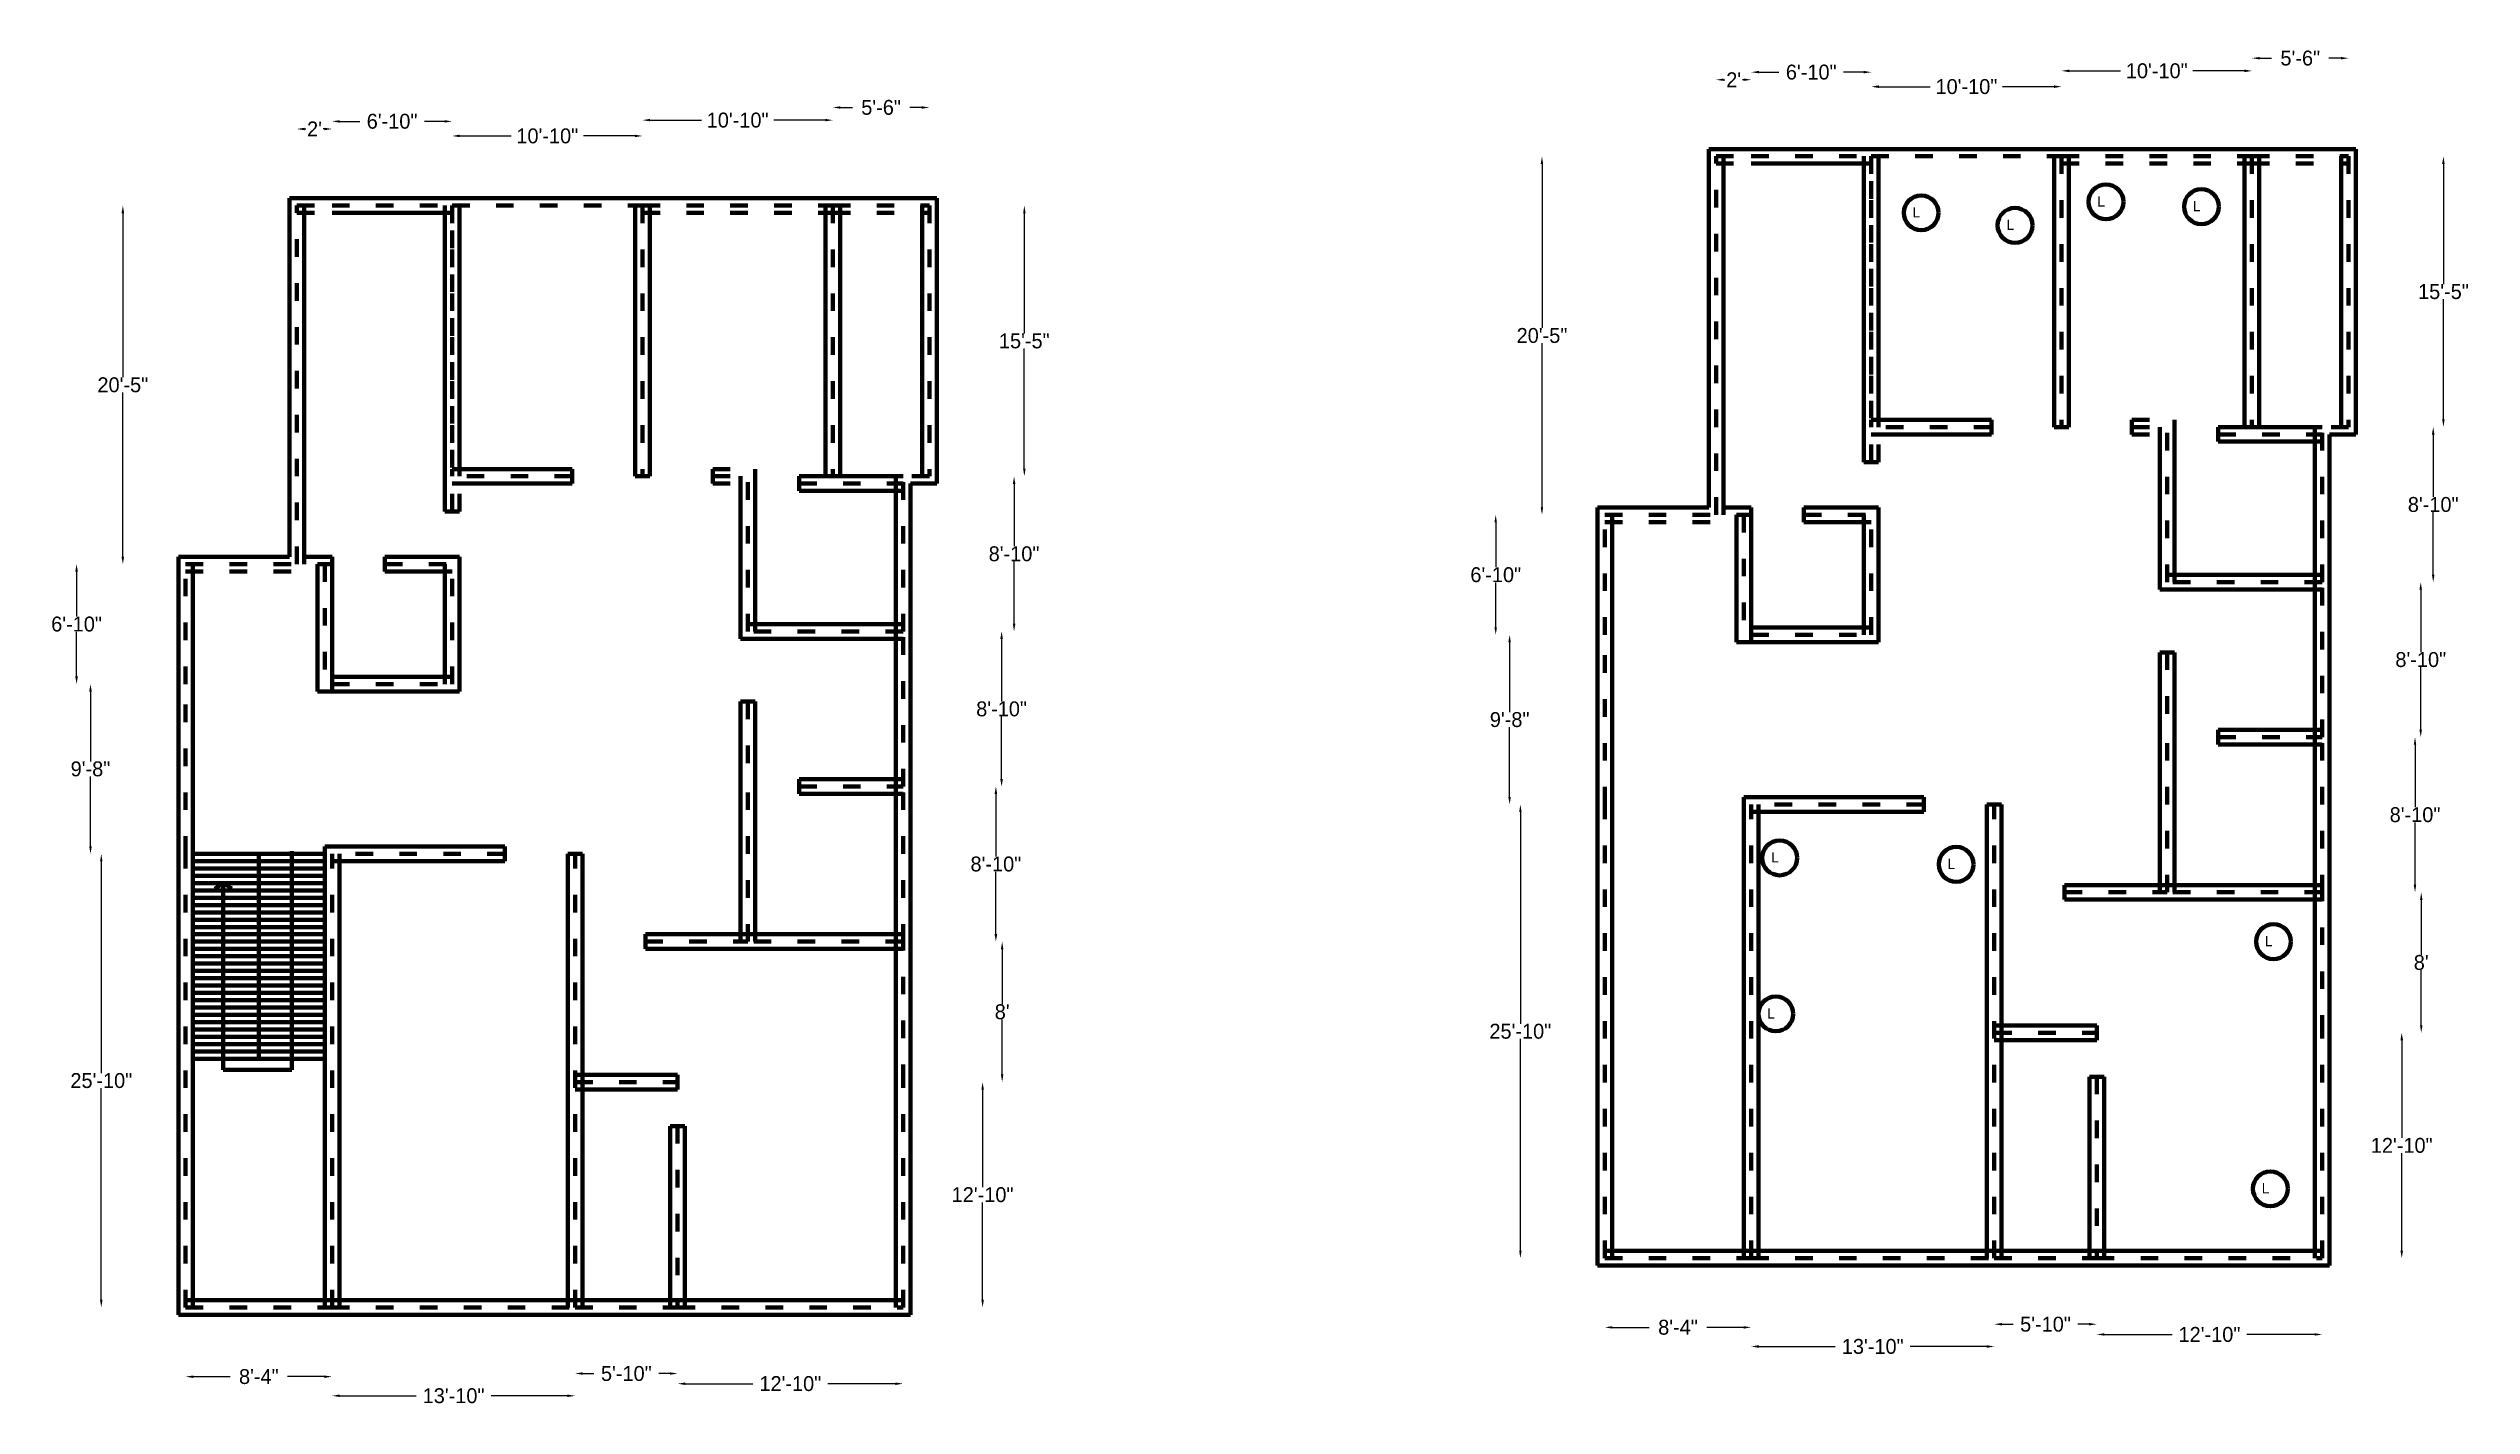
# Model space of a CAD drawing. Header units: inches. Extents: x -88 to 1567, y -54 to 873.
import ezdxf

# ---------------------------------------------------------------- set-up
doc = ezdxf.new("R2010")
doc.units = ezdxf.units.IN
doc.header["$MEASUREMENT"] = 0
doc.linetypes.add('ACAD_ISO03W100', pattern=[30, 12, -18])
doc.dimstyles.get("Standard").update_dxf_attribs({"dimtxt": 10.18, "dimasz": 5.18, "dimexe": 0.18, "dimexo": 0.0625, "dimgap": 0.09, "dimtad": 0, "dimtih": 1, "dimtoh": 1, "dimdec": 0, "dimzin": 0, "dimdsep": 46, "dimlunit": 3, "dimtxsty": 'Standard', "dimcen": 0.09, "dimse1": 1, "dimse2": 1, "dimadec": 0, "dimazin": 0, "dimtfac": 1, "dimtdec": 0, "dimtofl": 0, "dimtmove": 0, "dimatfit": 3, "dimfxl": 1, "dimtolj": 1, "dimtzin": 0, "dimarcsym": 0})

msp = doc.modelspace()

# ---------------------------------------------------------------- texts
at = {"linetype": 'Continuous', "lineweight": 100, "char_height": 7, "width": 12.999, "attachment_point": 1}
for insert in [(1185.7, 764.6), (1311.9, 772.1), (1377.2, 768.9), (1249.9, 756.1), (1089.1, 323.8), (1209.6, 319.3), (1426.4, 266.6), (1086.5, 217.1), (1424.2, 97.7)]:
    msp.add_mtext('L', dxfattribs=dict(at, insert=insert))

# ---------------------------------------------------------------- blocks, each defined once
blk = doc.blocks.new('*D2')
at = {"color": 0, "linetype": 'Continuous', "lineweight": -2}
for p, q in [((11.4, -34.6), (36.6, -34.6)), ((101, -34.6), (75.8, -34.6))]:
    blk.add_line(p, q, dxfattribs=at)
at = {"color": 0, "linetype": 'ACAD_ISO03W100', "lineweight": 100}
for points in [[(11.4, -33.8), (11.4, -35.5), (6.2, -34.6)], [(101, -33.8), (101, -35.5), (106.2, -34.6)]]:
    blk.add_solid(points, dxfattribs=at)
at = {"layer": 'Defpoints', "color": 0, "linetype": 'ACAD_ISO03W100', "lineweight": 100}
for p in [(6.2, 12.7), (106.2, 12.7), (106.2, -34.6)]:
    blk.add_point(p, dxfattribs=at)
at = {"color": 0, "linetype": 'ACAD_ISO03W100', "lineweight": 100, "insert": (56.2, -34.6), "char_height": 10.18, "attachment_point": 5}
blk.add_mtext('\\A1;8\'-4"', dxfattribs=at)
blk = doc.blocks.new('*D3')
at = {"color": 0, "linetype": 'Continuous', "lineweight": -2}
for p, q in [((111.4, -47.7), (163.7, -47.7)), ((267, -47.7), (214.8, -47.7))]:
    blk.add_line(p, q, dxfattribs=at)
at = {"color": 0, "linetype": 'ACAD_ISO03W100', "lineweight": 100}
for points in [[(111.4, -46.8), (111.4, -48.5), (106.2, -47.7)], [(267, -46.8), (267, -48.5), (272.2, -47.7)]]:
    blk.add_solid(points, dxfattribs=at)
at = {"layer": 'Defpoints', "color": 0, "linetype": 'ACAD_ISO03W100', "lineweight": 100}
for p in [(106.2, 12.7), (272.2, 12.7), (272.2, -47.7)]:
    blk.add_point(p, dxfattribs=at)
at = {"color": 0, "linetype": 'ACAD_ISO03W100', "lineweight": 100, "insert": (189.2, -47.7), "char_height": 10.18, "attachment_point": 5}
blk.add_mtext('\\A1;13\'-10"', dxfattribs=at)
blk = doc.blocks.new('*D4')
at = {"color": 0, "linetype": 'Continuous', "lineweight": -2}
for p, q in [((277.4, -32.5), (285.1, -32.5)), ((337, -32.5), (329.4, -32.5))]:
    blk.add_line(p, q, dxfattribs=at)
at = {"color": 0, "linetype": 'ACAD_ISO03W100', "lineweight": 100}
for points in [[(277.4, -31.6), (277.4, -33.3), (272.2, -32.5)], [(337, -31.6), (337, -33.3), (342.2, -32.5)]]:
    blk.add_solid(points, dxfattribs=at)
at = {"layer": 'Defpoints', "color": 0, "linetype": 'ACAD_ISO03W100', "lineweight": 100}
for p in [(272.2, 12.7), (342.2, 12.7), (342.2, -32.5)]:
    blk.add_point(p, dxfattribs=at)
at = {"color": 0, "linetype": 'ACAD_ISO03W100', "lineweight": 100, "insert": (307.2, -32.5), "char_height": 10.18, "attachment_point": 5}
blk.add_mtext('\\A1;5\'-10"', dxfattribs=at)
blk = doc.blocks.new('*D5')
at = {"color": 0, "linetype": 'Continuous', "lineweight": -2}
for p, q in [((347.4, -39.4), (393.7, -39.4)), ((491, -39.4), (444.8, -39.4))]:
    blk.add_line(p, q, dxfattribs=at)
at = {"color": 0, "linetype": 'ACAD_ISO03W100', "lineweight": 100}
for points in [[(347.4, -38.6), (347.4, -40.3), (342.2, -39.4)], [(491, -38.6), (491, -40.3), (496.2, -39.4)]]:
    blk.add_solid(points, dxfattribs=at)
at = {"layer": 'Defpoints', "color": 0, "linetype": 'ACAD_ISO03W100', "lineweight": 100}
for p in [(342.2, 12.7), (496.2, 12.7), (496.2, -39.4)]:
    blk.add_point(p, dxfattribs=at)
at = {"color": 0, "linetype": 'ACAD_ISO03W100', "lineweight": 100, "insert": (419.2, -39.4), "char_height": 10.18, "attachment_point": 5}
blk.add_mtext('\\A1;12\'-10"', dxfattribs=at)
blk = doc.blocks.new('*D6')
at = {"color": 0, "linetype": 'Continuous', "lineweight": -2}
for p, q in [((550.5, 161.5), (550.5, 94.9)), ((550.5, 17.9), (550.5, 84.5))]:
    blk.add_line(p, q, dxfattribs=at)
at = {"color": 0, "linetype": 'ACAD_ISO03W100', "lineweight": 100}
for points in [[(549.7, 161.5), (551.4, 161.5), (550.5, 166.7)], [(549.7, 17.9), (551.4, 17.9), (550.5, 12.7)]]:
    blk.add_solid(points, dxfattribs=at)
at = {"layer": 'Defpoints', "color": 0, "linetype": 'ACAD_ISO03W100', "lineweight": 100}
for p in [(496.2, 166.7), (550.5, 166.7), (496.2, 12.7)]:
    blk.add_point(p, dxfattribs=at)
at = {"color": 0, "linetype": 'ACAD_ISO03W100', "lineweight": 100, "insert": (550.5, 89.7), "char_height": 10.18, "attachment_point": 5}
blk.add_mtext('\\A1;12\'-10"', dxfattribs=at)
blk = doc.blocks.new('*D7')
at = {"color": 0, "linetype": 'Continuous', "lineweight": -2}
for p, q in [((563.9, 257.5), (563.9, 219.9)), ((563.9, 171.9), (563.9, 209.5))]:
    blk.add_line(p, q, dxfattribs=at)
at = {"color": 0, "linetype": 'ACAD_ISO03W100', "lineweight": 100}
for points in [[(563, 257.5), (564.7, 257.5), (563.9, 262.7)], [(563, 171.9), (564.7, 171.9), (563.9, 166.7)]]:
    blk.add_solid(points, dxfattribs=at)
at = {"layer": 'Defpoints', "color": 0, "linetype": 'ACAD_ISO03W100', "lineweight": 100}
for p in [(496.2, 262.7), (563.9, 262.7), (496.2, 166.7)]:
    blk.add_point(p, dxfattribs=at)
at = {"color": 0, "linetype": 'ACAD_ISO03W100', "lineweight": 100, "insert": (563.9, 214.7), "char_height": 10.18, "attachment_point": 5}
blk.add_mtext("\\A1;8'", dxfattribs=at)
blk = doc.blocks.new('*D8')
at = {"color": 0, "linetype": 'Continuous', "lineweight": -2}
for p, q in [((559.6, 363.5), (559.6, 320.9)), ((559.6, 267.9), (559.6, 310.5))]:
    blk.add_line(p, q, dxfattribs=at)
at = {"color": 0, "linetype": 'ACAD_ISO03W100', "lineweight": 100}
for points in [[(558.7, 363.5), (560.5, 363.5), (559.6, 368.7)], [(558.7, 267.9), (560.5, 267.9), (559.6, 262.7)]]:
    blk.add_solid(points, dxfattribs=at)
at = {"layer": 'Defpoints', "color": 0, "linetype": 'ACAD_ISO03W100', "lineweight": 100}
for p in [(496.2, 368.7), (559.6, 368.7), (496.2, 262.7)]:
    blk.add_point(p, dxfattribs=at)
at = {"color": 0, "linetype": 'ACAD_ISO03W100', "lineweight": 100, "insert": (559.6, 315.7), "char_height": 10.18, "attachment_point": 5}
blk.add_mtext('\\A1;8\'-10"', dxfattribs=at)
blk = doc.blocks.new('*D9')
at = {"color": 0, "linetype": 'Continuous', "lineweight": -2}
for p, q in [((563.5, 469.5), (563.5, 426.9)), ((563.5, 373.9), (563.5, 416.5))]:
    blk.add_line(p, q, dxfattribs=at)
at = {"color": 0, "linetype": 'ACAD_ISO03W100', "lineweight": 100}
for points in [[(562.6, 469.5), (564.4, 469.5), (563.5, 474.7)], [(562.6, 373.9), (564.4, 373.9), (563.5, 368.7)]]:
    blk.add_solid(points, dxfattribs=at)
at = {"layer": 'Defpoints', "color": 0, "linetype": 'ACAD_ISO03W100', "lineweight": 100}
for p in [(496.2, 474.7), (563.5, 474.7), (496.2, 368.7)]:
    blk.add_point(p, dxfattribs=at)
at = {"color": 0, "linetype": 'ACAD_ISO03W100', "lineweight": 100, "insert": (563.5, 421.7), "char_height": 10.18, "attachment_point": 5}
blk.add_mtext('\\A1;8\'-10"', dxfattribs=at)
blk = doc.blocks.new('*D10')
at = {"color": 0, "linetype": 'Continuous', "lineweight": -2}
for p, q in [((572, 575.5), (572, 532.9)), ((572, 479.9), (572, 522.5))]:
    blk.add_line(p, q, dxfattribs=at)
at = {"color": 0, "linetype": 'ACAD_ISO03W100', "lineweight": 100}
for points in [[(571.2, 575.5), (572.9, 575.5), (572, 580.7)], [(571.2, 479.9), (572.9, 479.9), (572, 474.7)]]:
    blk.add_solid(points, dxfattribs=at)
at = {"layer": 'Defpoints', "color": 0, "linetype": 'ACAD_ISO03W100', "lineweight": 100}
for p in [(496.2, 580.7), (572, 580.7), (496.2, 474.7)]:
    blk.add_point(p, dxfattribs=at)
at = {"color": 0, "linetype": 'ACAD_ISO03W100', "lineweight": 100, "insert": (572, 527.7), "char_height": 10.18, "attachment_point": 5}
blk.add_mtext('\\A1;8\'-10"', dxfattribs=at)
blk = doc.blocks.new('*D11')
at = {"color": 0, "linetype": 'Continuous', "lineweight": -2}
for p, q in [((579, 760.5), (579, 678.4)), ((579, 585.9), (579, 668))]:
    blk.add_line(p, q, dxfattribs=at)
at = {"color": 0, "linetype": 'ACAD_ISO03W100', "lineweight": 100}
for points in [[(578.2, 760.5), (579.9, 760.5), (579, 765.7)], [(578.2, 585.9), (579.9, 585.9), (579, 580.7)]]:
    blk.add_solid(points, dxfattribs=at)
at = {"layer": 'Defpoints', "color": 0, "linetype": 'ACAD_ISO03W100', "lineweight": 100}
for p in [(514.2, 765.7), (579, 765.7), (514.2, 580.7)]:
    blk.add_point(p, dxfattribs=at)
at = {"color": 0, "linetype": 'ACAD_ISO03W100', "lineweight": 100, "insert": (579, 673.2), "char_height": 10.18, "attachment_point": 5}
blk.add_mtext('\\A1;15\'-5"', dxfattribs=at)
blk = doc.blocks.new('*D12')
at = {"color": 0, "linetype": 'Continuous', "lineweight": -2}
for p, q in [((-51.4, 317.5), (-51.4, 172.9)), ((-51.4, 17.9), (-51.4, 162.5))]:
    blk.add_line(p, q, dxfattribs=at)
at = {"color": 0, "linetype": 'ACAD_ISO03W100', "lineweight": 100}
for points in [[(-52.3, 317.5), (-50.6, 317.5), (-51.4, 322.7)], [(-52.3, 17.9), (-50.6, 17.9), (-51.4, 12.7)]]:
    blk.add_solid(points, dxfattribs=at)
at = {"layer": 'Defpoints', "color": 0, "linetype": 'ACAD_ISO03W100', "lineweight": 100}
for p in [(-51.4, 322.7), (6.2, 322.7), (6.2, 12.7)]:
    blk.add_point(p, dxfattribs=at)
at = {"color": 0, "linetype": 'ACAD_ISO03W100', "lineweight": 100, "insert": (-51.4, 167.7), "char_height": 10.18, "attachment_point": 5}
blk.add_mtext('\\A1;25\'-10"', dxfattribs=at)
blk = doc.blocks.new('*D13')
at = {"color": 0, "linetype": 'Continuous', "lineweight": -2}
for p, q in [((-58.8, 433.5), (-58.8, 385.9)), ((-58.8, 327.9), (-58.8, 375.5))]:
    blk.add_line(p, q, dxfattribs=at)
at = {"color": 0, "linetype": 'ACAD_ISO03W100', "lineweight": 100}
for points in [[(-59.7, 433.5), (-57.9, 433.5), (-58.8, 438.7)], [(-59.7, 327.9), (-57.9, 327.9), (-58.8, 322.7)]]:
    blk.add_solid(points, dxfattribs=at)
at = {"layer": 'Defpoints', "color": 0, "linetype": 'ACAD_ISO03W100', "lineweight": 100}
for p in [(-58.8, 438.7), (6.2, 438.7), (6.2, 322.7)]:
    blk.add_point(p, dxfattribs=at)
at = {"color": 0, "linetype": 'ACAD_ISO03W100', "lineweight": 100, "insert": (-58.8, 380.7), "char_height": 10.18, "attachment_point": 5}
blk.add_mtext('\\A1;9\'-8"', dxfattribs=at)
blk = doc.blocks.new('*D14')
at = {"color": 0, "linetype": 'Continuous', "lineweight": -2}
for p, q in [((-68.3, 515.5), (-68.3, 484.9)), ((-68.3, 443.9), (-68.3, 474.5))]:
    blk.add_line(p, q, dxfattribs=at)
at = {"color": 0, "linetype": 'ACAD_ISO03W100', "lineweight": 100}
for points in [[(-69.2, 515.5), (-67.4, 515.5), (-68.3, 520.7)], [(-69.2, 443.9), (-67.4, 443.9), (-68.3, 438.7)]]:
    blk.add_solid(points, dxfattribs=at)
at = {"layer": 'Defpoints', "color": 0, "linetype": 'ACAD_ISO03W100', "lineweight": 100}
for p in [(-68.3, 520.7), (6.2, 520.7), (6.2, 438.7)]:
    blk.add_point(p, dxfattribs=at)
at = {"color": 0, "linetype": 'ACAD_ISO03W100', "lineweight": 100, "insert": (-68.3, 479.7), "char_height": 10.18, "attachment_point": 5}
blk.add_mtext('\\A1;6\'-10"', dxfattribs=at)
blk = doc.blocks.new('*D15')
at = {"color": 0, "linetype": 'Continuous', "lineweight": -2}
for p, q in [((-36.7, 760.5), (-36.7, 648.4)), ((-36.7, 525.9), (-36.7, 638))]:
    blk.add_line(p, q, dxfattribs=at)
at = {"color": 0, "linetype": 'ACAD_ISO03W100', "lineweight": 100}
for points in [[(-37.6, 760.5), (-35.8, 760.5), (-36.7, 765.7)], [(-37.6, 525.9), (-35.8, 525.9), (-36.7, 520.7)]]:
    blk.add_solid(points, dxfattribs=at)
at = {"layer": 'Defpoints', "color": 0, "linetype": 'ACAD_ISO03W100', "lineweight": 100}
for p in [(-36.7, 765.7), (82.2, 765.7), (82.2, 520.7)]:
    blk.add_point(p, dxfattribs=at)
at = {"color": 0, "linetype": 'ACAD_ISO03W100', "lineweight": 100, "insert": (-36.7, 643.2), "char_height": 10.18, "attachment_point": 5}
blk.add_mtext('\\A1;20\'-5"', dxfattribs=at)
blk = doc.blocks.new('*D16')
at = {"color": 0, "linetype": 'Continuous', "lineweight": -2}
for p, q in [((87.4, 818.1), (88.2, 818.1)), ((101, 818.1), (100.2, 818.1))]:
    blk.add_line(p, q, dxfattribs=at)
at = {"color": 0, "linetype": 'ACAD_ISO03W100', "lineweight": 100}
for points in [[(87.4, 818.9), (87.4, 817.2), (82.2, 818.1)], [(101, 818.9), (101, 817.2), (106.2, 818.1)]]:
    blk.add_solid(points, dxfattribs=at)
at = {"layer": 'Defpoints', "color": 0, "linetype": 'ACAD_ISO03W100', "lineweight": 100}
for p in [(106.2, 818.1), (82.2, 765.7), (106.2, 765.7)]:
    blk.add_point(p, dxfattribs=at)
at = {"color": 0, "linetype": 'ACAD_ISO03W100', "lineweight": 100, "insert": (94.2, 818.1), "char_height": 10.18, "attachment_point": 5}
blk.add_mtext("\\A1;2'", dxfattribs=at)
blk = doc.blocks.new('*D17')
at = {"color": 0, "linetype": 'Continuous', "lineweight": -2}
for p, q in [((111.4, 823.3), (125.1, 823.3)), ((183, 823.3), (169.4, 823.3))]:
    blk.add_line(p, q, dxfattribs=at)
at = {"color": 0, "linetype": 'ACAD_ISO03W100', "lineweight": 100}
for points in [[(111.4, 824.1), (111.4, 822.4), (106.2, 823.3)], [(183, 824.1), (183, 822.4), (188.2, 823.3)]]:
    blk.add_solid(points, dxfattribs=at)
at = {"layer": 'Defpoints', "color": 0, "linetype": 'ACAD_ISO03W100', "lineweight": 100}
for p in [(188.2, 823.3), (106.2, 765.7), (188.2, 765.7)]:
    blk.add_point(p, dxfattribs=at)
at = {"color": 0, "linetype": 'ACAD_ISO03W100', "lineweight": 100, "insert": (147.2, 823.3), "char_height": 10.18, "attachment_point": 5}
blk.add_mtext('\\A1;6\'-10"', dxfattribs=at)
blk = doc.blocks.new('*D18')
at = {"color": 0, "linetype": 'Continuous', "lineweight": -2}
for p, q in [((193.4, 813.3), (228.5, 813.3)), ((313, 813.3), (277.9, 813.3))]:
    blk.add_line(p, q, dxfattribs=at)
at = {"color": 0, "linetype": 'ACAD_ISO03W100', "lineweight": 100}
for points in [[(193.4, 814.2), (193.4, 812.5), (188.2, 813.3)], [(313, 814.2), (313, 812.5), (318.2, 813.3)]]:
    blk.add_solid(points, dxfattribs=at)
at = {"layer": 'Defpoints', "color": 0, "linetype": 'ACAD_ISO03W100', "lineweight": 100}
for p in [(318.2, 813.3), (188.2, 765.7), (318.2, 765.7)]:
    blk.add_point(p, dxfattribs=at)
at = {"color": 0, "linetype": 'ACAD_ISO03W100', "lineweight": 100, "insert": (253.2, 813.3), "char_height": 10.18, "attachment_point": 5}
blk.add_mtext('\\A1;10\'-10"', dxfattribs=at)
blk = doc.blocks.new('*D19')
at = {"color": 0, "linetype": 'Continuous', "lineweight": -2}
for p, q in [((323.4, 824.1), (358.5, 824.1)), ((443, 824.1), (407.9, 824.1))]:
    blk.add_line(p, q, dxfattribs=at)
at = {"color": 0, "linetype": 'ACAD_ISO03W100', "lineweight": 100}
for points in [[(323.4, 825), (323.4, 823.3), (318.2, 824.1)], [(443, 825), (443, 823.3), (448.2, 824.1)]]:
    blk.add_solid(points, dxfattribs=at)
at = {"layer": 'Defpoints', "color": 0, "linetype": 'ACAD_ISO03W100', "lineweight": 100}
for p in [(448.2, 824.1), (318.2, 765.7), (448.2, 765.7)]:
    blk.add_point(p, dxfattribs=at)
at = {"color": 0, "linetype": 'ACAD_ISO03W100', "lineweight": 100, "insert": (383.2, 824.1), "char_height": 10.18, "attachment_point": 5}
blk.add_mtext('\\A1;10\'-10"', dxfattribs=at)
blk = doc.blocks.new('*D20')
at = {"color": 0, "linetype": 'Continuous', "lineweight": -2}
for p, q in [((453.4, 832.8), (461.6, 832.8)), ((509, 832.8), (500.8, 832.8))]:
    blk.add_line(p, q, dxfattribs=at)
at = {"color": 0, "linetype": 'ACAD_ISO03W100', "lineweight": 100}
for points in [[(453.4, 833.6), (453.4, 831.9), (448.2, 832.8)], [(509, 833.6), (509, 831.9), (514.2, 832.8)]]:
    blk.add_solid(points, dxfattribs=at)
at = {"layer": 'Defpoints', "color": 0, "linetype": 'ACAD_ISO03W100', "lineweight": 100}
for p in [(514.2, 832.8), (448.2, 765.7), (514.2, 765.7)]:
    blk.add_point(p, dxfattribs=at)
at = {"color": 0, "linetype": 'ACAD_ISO03W100', "lineweight": 100, "insert": (481.2, 832.8), "char_height": 10.18, "attachment_point": 5}
blk.add_mtext('\\A1;5\'-6"', dxfattribs=at)
blk = doc.blocks.new('*D45')
at = {"color": 0, "linetype": 'Continuous', "lineweight": -2}
for p, q in [((980.7, -0.9), (1005.9, -0.9)), ((1070.3, -0.9), (1045.1, -0.9))]:
    blk.add_line(p, q, dxfattribs=at)
at = {"color": 0, "linetype": 'ACAD_ISO03W100', "lineweight": 100}
for points in [[(980.7, -0.1), (980.7, -1.8), (975.5, -0.9)], [(1070.3, -0.1), (1070.3, -1.8), (1075.5, -0.9)]]:
    blk.add_solid(points, dxfattribs=at)
at = {"layer": 'Defpoints', "color": 0, "linetype": 'ACAD_ISO03W100', "lineweight": 100}
for p in [(975.5, 46.4), (1075.5, 46.4), (1075.5, -0.9)]:
    blk.add_point(p, dxfattribs=at)
at = {"color": 0, "linetype": 'ACAD_ISO03W100', "lineweight": 100, "insert": (1025.5, -0.9), "char_height": 10.18, "attachment_point": 5}
blk.add_mtext('\\A1;8\'-4"', dxfattribs=at)
blk = doc.blocks.new('*D46')
at = {"color": 0, "linetype": 'Continuous', "lineweight": -2}
for p, q in [((1080.7, -14), (1132.9, -14)), ((1236.3, -14), (1184, -14))]:
    blk.add_line(p, q, dxfattribs=at)
at = {"color": 0, "linetype": 'ACAD_ISO03W100', "lineweight": 100}
for points in [[(1080.7, -13.1), (1080.7, -14.9), (1075.5, -14)], [(1236.3, -13.1), (1236.3, -14.9), (1241.5, -14)]]:
    blk.add_solid(points, dxfattribs=at)
at = {"layer": 'Defpoints', "color": 0, "linetype": 'ACAD_ISO03W100', "lineweight": 100}
for p in [(1075.5, 46.4), (1241.5, 46.4), (1241.5, -14)]:
    blk.add_point(p, dxfattribs=at)
at = {"color": 0, "linetype": 'ACAD_ISO03W100', "lineweight": 100, "insert": (1158.5, -14), "char_height": 10.18, "attachment_point": 5}
blk.add_mtext('\\A1;13\'-10"', dxfattribs=at)
blk = doc.blocks.new('*D47')
at = {"color": 0, "linetype": 'Continuous', "lineweight": -2}
for p, q in [((1246.7, 1.2), (1254.3, 1.2)), ((1306.3, 1.2), (1298.6, 1.2))]:
    blk.add_line(p, q, dxfattribs=at)
at = {"color": 0, "linetype": 'ACAD_ISO03W100', "lineweight": 100}
for points in [[(1246.7, 2.1), (1246.7, 0.4), (1241.5, 1.2)], [(1306.3, 2.1), (1306.3, 0.4), (1311.5, 1.2)]]:
    blk.add_solid(points, dxfattribs=at)
at = {"layer": 'Defpoints', "color": 0, "linetype": 'ACAD_ISO03W100', "lineweight": 100}
for p in [(1241.5, 46.4), (1311.5, 46.4), (1311.5, 1.2)]:
    blk.add_point(p, dxfattribs=at)
at = {"color": 0, "linetype": 'ACAD_ISO03W100', "lineweight": 100, "insert": (1276.5, 1.2), "char_height": 10.18, "attachment_point": 5}
blk.add_mtext('\\A1;5\'-10"', dxfattribs=at)
blk = doc.blocks.new('*D48')
at = {"color": 0, "linetype": 'Continuous', "lineweight": -2}
for p, q in [((1316.7, -5.8), (1362.9, -5.8)), ((1460.3, -5.8), (1414, -5.8))]:
    blk.add_line(p, q, dxfattribs=at)
at = {"color": 0, "linetype": 'ACAD_ISO03W100', "lineweight": 100}
for points in [[(1316.7, -4.9), (1316.7, -6.6), (1311.5, -5.8)], [(1460.3, -4.9), (1460.3, -6.6), (1465.5, -5.8)]]:
    blk.add_solid(points, dxfattribs=at)
at = {"layer": 'Defpoints', "color": 0, "linetype": 'ACAD_ISO03W100', "lineweight": 100}
for p in [(1311.5, 46.4), (1465.5, 46.4), (1465.5, -5.8)]:
    blk.add_point(p, dxfattribs=at)
at = {"color": 0, "linetype": 'ACAD_ISO03W100', "lineweight": 100, "insert": (1388.5, -5.8), "char_height": 10.18, "attachment_point": 5}
blk.add_mtext('\\A1;12\'-10"', dxfattribs=at)
blk = doc.blocks.new('*D49')
at = {"color": 0, "linetype": 'Continuous', "lineweight": -2}
for p, q in [((1519.8, 195.2), (1519.8, 128.6)), ((1519.8, 51.6), (1519.8, 118.2))]:
    blk.add_line(p, q, dxfattribs=at)
at = {"color": 0, "linetype": 'ACAD_ISO03W100', "lineweight": 100}
for points in [[(1518.9, 195.2), (1520.7, 195.2), (1519.8, 200.4)], [(1518.9, 51.6), (1520.7, 51.6), (1519.8, 46.4)]]:
    blk.add_solid(points, dxfattribs=at)
at = {"layer": 'Defpoints', "color": 0, "linetype": 'ACAD_ISO03W100', "lineweight": 100}
for p in [(1465.5, 200.4), (1519.8, 200.4), (1465.5, 46.4)]:
    blk.add_point(p, dxfattribs=at)
at = {"color": 0, "linetype": 'ACAD_ISO03W100', "lineweight": 100, "insert": (1519.8, 123.4), "char_height": 10.18, "attachment_point": 5}
blk.add_mtext('\\A1;12\'-10"', dxfattribs=at)
blk = doc.blocks.new('*D50')
at = {"color": 0, "linetype": 'Continuous', "lineweight": -2}
for p, q in [((1533.1, 291.2), (1533.1, 253.6)), ((1533.1, 205.6), (1533.1, 243.2))]:
    blk.add_line(p, q, dxfattribs=at)
at = {"color": 0, "linetype": 'ACAD_ISO03W100', "lineweight": 100}
for points in [[(1532.3, 291.2), (1534, 291.2), (1533.1, 296.4)], [(1532.3, 205.6), (1534, 205.6), (1533.1, 200.4)]]:
    blk.add_solid(points, dxfattribs=at)
at = {"layer": 'Defpoints', "color": 0, "linetype": 'ACAD_ISO03W100', "lineweight": 100}
for p in [(1465.5, 296.4), (1533.1, 296.4), (1465.5, 200.4)]:
    blk.add_point(p, dxfattribs=at)
at = {"color": 0, "linetype": 'ACAD_ISO03W100', "lineweight": 100, "insert": (1533.1, 248.4), "char_height": 10.18, "attachment_point": 5}
blk.add_mtext("\\A1;8'", dxfattribs=at)
blk = doc.blocks.new('*D51')
at = {"color": 0, "linetype": 'Continuous', "lineweight": -2}
for p, q in [((1528.9, 397.2), (1528.9, 354.6)), ((1528.9, 301.6), (1528.9, 344.2))]:
    blk.add_line(p, q, dxfattribs=at)
at = {"color": 0, "linetype": 'ACAD_ISO03W100', "lineweight": 100}
for points in [[(1528, 397.2), (1529.7, 397.2), (1528.9, 402.4)], [(1528, 301.6), (1529.7, 301.6), (1528.9, 296.4)]]:
    blk.add_solid(points, dxfattribs=at)
at = {"layer": 'Defpoints', "color": 0, "linetype": 'ACAD_ISO03W100', "lineweight": 100}
for p in [(1465.5, 402.4), (1528.9, 402.4), (1465.5, 296.4)]:
    blk.add_point(p, dxfattribs=at)
at = {"color": 0, "linetype": 'ACAD_ISO03W100', "lineweight": 100, "insert": (1528.9, 349.4), "char_height": 10.18, "attachment_point": 5}
blk.add_mtext('\\A1;8\'-10"', dxfattribs=at)
blk = doc.blocks.new('*D52')
at = {"color": 0, "linetype": 'Continuous', "lineweight": -2}
for p, q in [((1532.8, 503.2), (1532.8, 460.6)), ((1532.8, 407.6), (1532.8, 450.2))]:
    blk.add_line(p, q, dxfattribs=at)
at = {"color": 0, "linetype": 'ACAD_ISO03W100', "lineweight": 100}
for points in [[(1531.9, 503.2), (1533.6, 503.2), (1532.8, 508.4)], [(1531.9, 407.6), (1533.6, 407.6), (1532.8, 402.4)]]:
    blk.add_solid(points, dxfattribs=at)
at = {"layer": 'Defpoints', "color": 0, "linetype": 'ACAD_ISO03W100', "lineweight": 100}
for p in [(1465.5, 508.4), (1532.8, 508.4), (1465.5, 402.4)]:
    blk.add_point(p, dxfattribs=at)
at = {"color": 0, "linetype": 'ACAD_ISO03W100', "lineweight": 100, "insert": (1532.8, 455.4), "char_height": 10.18, "attachment_point": 5}
blk.add_mtext('\\A1;8\'-10"', dxfattribs=at)
blk = doc.blocks.new('*D53')
at = {"color": 0, "linetype": 'Continuous', "lineweight": -2}
for p, q in [((1541.3, 609.2), (1541.3, 566.6)), ((1541.3, 513.6), (1541.3, 556.2))]:
    blk.add_line(p, q, dxfattribs=at)
at = {"color": 0, "linetype": 'ACAD_ISO03W100', "lineweight": 100}
for points in [[(1540.4, 609.2), (1542.2, 609.2), (1541.3, 614.4)], [(1540.4, 513.6), (1542.2, 513.6), (1541.3, 508.4)]]:
    blk.add_solid(points, dxfattribs=at)
at = {"layer": 'Defpoints', "color": 0, "linetype": 'ACAD_ISO03W100', "lineweight": 100}
for p in [(496.2, 614.4), (1541.3, 614.4), (1465.5, 508.4)]:
    blk.add_point(p, dxfattribs=at)
at = {"color": 0, "linetype": 'ACAD_ISO03W100', "lineweight": 100, "insert": (1541.3, 561.4), "char_height": 10.18, "attachment_point": 5}
blk.add_mtext('\\A1;8\'-10"', dxfattribs=at)
blk = doc.blocks.new('*D54')
at = {"color": 0, "linetype": 'Continuous', "lineweight": -2}
for p, q in [((1548.3, 794.2), (1548.3, 712.1)), ((1548.3, 619.6), (1548.3, 701.7))]:
    blk.add_line(p, q, dxfattribs=at)
at = {"color": 0, "linetype": 'ACAD_ISO03W100', "lineweight": 100}
for points in [[(1547.4, 794.2), (1549.1, 794.2), (1548.3, 799.4)], [(1547.4, 619.6), (1549.1, 619.6), (1548.3, 614.4)]]:
    blk.add_solid(points, dxfattribs=at)
at = {"layer": 'Defpoints', "color": 0, "linetype": 'ACAD_ISO03W100', "lineweight": 100}
for p in [(1483.5, 799.4), (1548.3, 799.4), (1483.5, 614.4)]:
    blk.add_point(p, dxfattribs=at)
at = {"color": 0, "linetype": 'ACAD_ISO03W100', "lineweight": 100, "insert": (1548.3, 706.9), "char_height": 10.18, "attachment_point": 5}
blk.add_mtext('\\A1;15\'-5"', dxfattribs=at)
blk = doc.blocks.new('*D55')
at = {"color": 0, "linetype": 'Continuous', "lineweight": -2}
for p, q in [((917.8, 351.2), (917.8, 206.6)), ((917.8, 51.6), (917.8, 196.2))]:
    blk.add_line(p, q, dxfattribs=at)
at = {"color": 0, "linetype": 'ACAD_ISO03W100', "lineweight": 100}
for points in [[(917, 351.2), (918.7, 351.2), (917.8, 356.4)], [(917, 51.6), (918.7, 51.6), (917.8, 46.4)]]:
    blk.add_solid(points, dxfattribs=at)
at = {"layer": 'Defpoints', "color": 0, "linetype": 'ACAD_ISO03W100', "lineweight": 100}
for p in [(917.8, 356.4), (975.5, 356.4), (975.5, 46.4)]:
    blk.add_point(p, dxfattribs=at)
at = {"color": 0, "linetype": 'ACAD_ISO03W100', "lineweight": 100, "insert": (917.8, 201.4), "char_height": 10.18, "attachment_point": 5}
blk.add_mtext('\\A1;25\'-10"', dxfattribs=at)
blk = doc.blocks.new('*D56')
at = {"color": 0, "linetype": 'Continuous', "lineweight": -2}
for p, q in [((910.5, 467.2), (910.5, 419.6)), ((910.5, 361.6), (910.5, 409.2))]:
    blk.add_line(p, q, dxfattribs=at)
at = {"color": 0, "linetype": 'ACAD_ISO03W100', "lineweight": 100}
for points in [[(909.6, 467.2), (911.3, 467.2), (910.5, 472.4)], [(909.6, 361.6), (911.3, 361.6), (910.5, 356.4)]]:
    blk.add_solid(points, dxfattribs=at)
at = {"layer": 'Defpoints', "color": 0, "linetype": 'ACAD_ISO03W100', "lineweight": 100}
for p in [(910.5, 472.4), (975.5, 472.4), (975.5, 356.4)]:
    blk.add_point(p, dxfattribs=at)
at = {"color": 0, "linetype": 'ACAD_ISO03W100', "lineweight": 100, "insert": (910.5, 414.4), "char_height": 10.18, "attachment_point": 5}
blk.add_mtext('\\A1;9\'-8"', dxfattribs=at)
blk = doc.blocks.new('*D57')
at = {"color": 0, "linetype": 'Continuous', "lineweight": -2}
for p, q in [((901, 549.2), (901, 518.6)), ((901, 477.6), (901, 508.2))]:
    blk.add_line(p, q, dxfattribs=at)
at = {"color": 0, "linetype": 'ACAD_ISO03W100', "lineweight": 100}
for points in [[(900.1, 549.2), (901.8, 549.2), (901, 554.4)], [(900.1, 477.6), (901.8, 477.6), (901, 472.4)]]:
    blk.add_solid(points, dxfattribs=at)
at = {"layer": 'Defpoints', "color": 0, "linetype": 'ACAD_ISO03W100', "lineweight": 100}
for p in [(6.2, 554.4), (901, 554.4), (975.5, 472.4)]:
    blk.add_point(p, dxfattribs=at)
at = {"color": 0, "linetype": 'ACAD_ISO03W100', "lineweight": 100, "insert": (901, 513.4), "char_height": 10.18, "attachment_point": 5}
blk.add_mtext('\\A1;6\'-10"', dxfattribs=at)
blk = doc.blocks.new('*D58')
at = {"color": 0, "linetype": 'Continuous', "lineweight": -2}
for p, q in [((932.6, 794.2), (932.6, 682.1)), ((932.6, 559.6), (932.6, 671.7))]:
    blk.add_line(p, q, dxfattribs=at)
at = {"color": 0, "linetype": 'ACAD_ISO03W100', "lineweight": 100}
for points in [[(931.7, 794.2), (933.4, 794.2), (932.6, 799.4)], [(931.7, 559.6), (933.4, 559.6), (932.6, 554.4)]]:
    blk.add_solid(points, dxfattribs=at)
at = {"layer": 'Defpoints', "color": 0, "linetype": 'ACAD_ISO03W100', "lineweight": 100}
for p in [(932.6, 799.4), (1051.5, 799.4), (1051.5, 554.4)]:
    blk.add_point(p, dxfattribs=at)
at = {"color": 0, "linetype": 'ACAD_ISO03W100', "lineweight": 100, "insert": (932.6, 676.9), "char_height": 10.18, "attachment_point": 5}
blk.add_mtext('\\A1;20\'-5"', dxfattribs=at)
blk = doc.blocks.new('*D59')
at = {"color": 0, "linetype": 'Continuous', "lineweight": -2}
for p, q in [((1056.7, 851.7), (1057.5, 851.7)), ((1070.3, 851.7), (1069.5, 851.7))]:
    blk.add_line(p, q, dxfattribs=at)
at = {"color": 0, "linetype": 'ACAD_ISO03W100', "lineweight": 100}
for points in [[(1056.7, 852.6), (1056.7, 850.9), (1051.5, 851.7)], [(1070.3, 852.6), (1070.3, 850.9), (1075.5, 851.7)]]:
    blk.add_solid(points, dxfattribs=at)
at = {"layer": 'Defpoints', "color": 0, "linetype": 'ACAD_ISO03W100', "lineweight": 100}
for p in [(1075.5, 851.7), (1051.5, 799.4), (1075.5, 799.4)]:
    blk.add_point(p, dxfattribs=at)
at = {"color": 0, "linetype": 'ACAD_ISO03W100', "lineweight": 100, "insert": (1063.5, 851.7), "char_height": 10.18, "attachment_point": 5}
blk.add_mtext("\\A1;2'", dxfattribs=at)
blk = doc.blocks.new('*D60')
at = {"color": 0, "linetype": 'Continuous', "lineweight": -2}
for p, q in [((1080.7, 856.9), (1094.3, 856.9)), ((1152.3, 856.9), (1138.6, 856.9))]:
    blk.add_line(p, q, dxfattribs=at)
at = {"color": 0, "linetype": 'ACAD_ISO03W100', "lineweight": 100}
for points in [[(1080.7, 857.8), (1080.7, 856.1), (1075.5, 856.9)], [(1152.3, 857.8), (1152.3, 856.1), (1157.5, 856.9)]]:
    blk.add_solid(points, dxfattribs=at)
at = {"layer": 'Defpoints', "color": 0, "linetype": 'ACAD_ISO03W100', "lineweight": 100}
for p in [(1157.5, 856.9), (1075.5, 799.4), (1157.5, 799.4)]:
    blk.add_point(p, dxfattribs=at)
at = {"color": 0, "linetype": 'ACAD_ISO03W100', "lineweight": 100, "insert": (1116.5, 856.9), "char_height": 10.18, "attachment_point": 5}
blk.add_mtext('\\A1;6\'-10"', dxfattribs=at)
blk = doc.blocks.new('*D61')
at = {"color": 0, "linetype": 'Continuous', "lineweight": -2}
for p, q in [((1162.7, 847), (1197.8, 847)), ((1282.3, 847), (1247.2, 847))]:
    blk.add_line(p, q, dxfattribs=at)
at = {"color": 0, "linetype": 'ACAD_ISO03W100', "lineweight": 100}
for points in [[(1162.7, 847.9), (1162.7, 846.1), (1157.5, 847)], [(1282.3, 847.9), (1282.3, 846.1), (1287.5, 847)]]:
    blk.add_solid(points, dxfattribs=at)
at = {"layer": 'Defpoints', "color": 0, "linetype": 'ACAD_ISO03W100', "lineweight": 100}
for p in [(1287.5, 847), (1157.5, 799.4), (1287.5, 799.4)]:
    blk.add_point(p, dxfattribs=at)
at = {"color": 0, "linetype": 'ACAD_ISO03W100', "lineweight": 100, "insert": (1222.5, 847), "char_height": 10.18, "attachment_point": 5}
blk.add_mtext('\\A1;10\'-10"', dxfattribs=at)
blk = doc.blocks.new('*D62')
at = {"color": 0, "linetype": 'Continuous', "lineweight": -2}
for p, q in [((1292.7, 857.8), (1327.8, 857.8)), ((1412.3, 857.8), (1377.2, 857.8))]:
    blk.add_line(p, q, dxfattribs=at)
at = {"color": 0, "linetype": 'ACAD_ISO03W100', "lineweight": 100}
for points in [[(1292.7, 858.7), (1292.7, 856.9), (1287.5, 857.8)], [(1412.3, 858.7), (1412.3, 856.9), (1417.5, 857.8)]]:
    blk.add_solid(points, dxfattribs=at)
at = {"layer": 'Defpoints', "color": 0, "linetype": 'ACAD_ISO03W100', "lineweight": 100}
for p in [(1417.5, 857.8), (1287.5, 799.4), (1417.5, 799.4)]:
    blk.add_point(p, dxfattribs=at)
at = {"color": 0, "linetype": 'ACAD_ISO03W100', "lineweight": 100, "insert": (1352.5, 857.8), "char_height": 10.18, "attachment_point": 5}
blk.add_mtext('\\A1;10\'-10"', dxfattribs=at)
blk = doc.blocks.new('*D44')
at = {"color": 0, "linetype": 'Continuous', "lineweight": -2}
for p, q in [((1422.7, 866.5), (1430.9, 866.5)), ((1478.3, 866.5), (1470.1, 866.5))]:
    blk.add_line(p, q, dxfattribs=at)
at = {"color": 0, "linetype": 'ACAD_ISO03W100', "lineweight": 100}
for points in [[(1422.7, 867.3), (1422.7, 865.6), (1417.5, 866.5)], [(1478.3, 867.3), (1478.3, 865.6), (1483.5, 866.5)]]:
    blk.add_solid(points, dxfattribs=at)
at = {"layer": 'Defpoints', "color": 0, "linetype": 'ACAD_ISO03W100', "lineweight": 100}
for p in [(1483.5, 866.5), (1417.5, 799.4), (1483.5, 799.4)]:
    blk.add_point(p, dxfattribs=at)
at = {"color": 0, "linetype": 'ACAD_ISO03W100', "lineweight": 100, "insert": (1450.5, 866.5), "char_height": 10.18, "attachment_point": 5}
blk.add_mtext('\\A1;5\'-6"', dxfattribs=at)

# ---------------------------------------------------------------- dimensions: what is measured, and where the dimension line sits
at = {"linetype": 'ACAD_ISO03W100', "lineweight": 100}
for base, p1, p2, picture, middle in [((1157.5, 856.9), (1075.5, 799.4), (1157.5, 799.4), '*D60', (1116.5, 856.9)), ((1417.5, 857.8), (1287.5, 799.4), (1417.5, 799.4), '*D62', (1352.5, 857.8)), ((1483.5, 866.5), (1417.5, 799.4), (1483.5, 799.4), '*D44', (1450.5, 866.5)), ((1075.5, 851.7), (1051.5, 799.4), (1075.5, 799.4), '*D59', (1063.5, 851.7)), ((1287.5, 847), (1157.5, 799.4), (1287.5, 799.4), '*D61', (1222.5, 847)), ((188.2, 823.3), (106.2, 765.7), (188.2, 765.7), '*D17', (147.2, 823.3)), ((448.2, 824.1), (318.2, 765.7), (448.2, 765.7), '*D19', (383.2, 824.1)), ((514.2, 832.8), (448.2, 765.7), (514.2, 765.7), '*D20', (481.2, 832.8)), ((106.2, 818.1), (82.2, 765.7), (106.2, 765.7), '*D16', (94.2, 818.1)), ((318.2, 813.3), (188.2, 765.7), (318.2, 765.7), '*D18', (253.2, 813.3)), ((1075.5, -0.9), (975.5, 46.4), (1075.5, 46.4), '*D45', (1025.5, -0.9)), ((1241.5, -14), (1075.5, 46.4), (1241.5, 46.4), '*D46', (1158.5, -14)), ((1311.5, 1.2), (1241.5, 46.4), (1311.5, 46.4), '*D47', (1276.5, 1.2)), ((1465.5, -5.8), (1311.5, 46.4), (1465.5, 46.4), '*D48', (1388.5, -5.8)), ((106.2, -34.6), (6.2, 12.7), (106.2, 12.7), '*D2', (56.2, -34.6)), ((272.2, -47.7), (106.2, 12.7), (272.2, 12.7), '*D3', (189.2, -47.7)), ((342.2, -32.5), (272.2, 12.7), (342.2, 12.7), '*D4', (307.2, -32.5)), ((496.2, -39.4), (342.2, 12.7), (496.2, 12.7), '*D5', (419.2, -39.4))]:
    dim = msp.add_linear_dim(base=base, p1=p1, p2=p2, dimstyle='Standard', dxfattribs=at)
    dim.commit()
    dim.dimension.update_dxf_attribs({"geometry": picture, "text_midpoint": middle})
for base, p1, p2, picture, middle in [((932.6, 799.4), (1051.5, 554.4), (1051.5, 799.4), '*D58', (932.6, 676.9)), ((1548.3, 799.4), (1483.5, 614.4), (1483.5, 799.4), '*D54', (1548.3, 706.9)), ((-36.7, 765.7), (82.2, 520.7), (82.2, 765.7), '*D15', (-36.7, 643.2)), ((579, 765.7), (514.2, 580.7), (514.2, 765.7), '*D11', (579, 673.2)), ((1541.3, 614.4), (1465.5, 508.4), (496.2, 614.4), '*D53', (1541.3, 561.4)), ((572, 580.7), (496.2, 474.7), (496.2, 580.7), '*D10', (572, 527.7)), ((901, 554.4), (975.5, 472.4), (6.2, 554.4), '*D57', (901, 513.4)), ((-68.3, 520.7), (6.2, 438.7), (6.2, 520.7), '*D14', (-68.3, 479.7)), ((1532.8, 508.4), (1465.5, 402.4), (1465.5, 508.4), '*D52', (1532.8, 455.4)), ((563.5, 474.7), (496.2, 368.7), (496.2, 474.7), '*D9', (563.5, 421.7)), ((910.5, 472.4), (975.5, 356.4), (975.5, 472.4), '*D56', (910.5, 414.4)), ((-58.8, 438.7), (6.2, 322.7), (6.2, 438.7), '*D13', (-58.8, 380.7)), ((1528.9, 402.4), (1465.5, 296.4), (1465.5, 402.4), '*D51', (1528.9, 349.4)), ((559.6, 368.7), (496.2, 262.7), (496.2, 368.7), '*D8', (559.6, 315.7)), ((917.8, 356.4), (975.5, 46.4), (975.5, 356.4), '*D55', (917.8, 201.4)), ((-51.4, 322.7), (6.2, 12.7), (6.2, 322.7), '*D12', (-51.4, 167.7)), ((1533.1, 296.4), (1465.5, 200.4), (1465.5, 296.4), '*D50', (1533.1, 248.4)), ((563.9, 262.7), (496.2, 166.7), (496.2, 262.7), '*D7', (563.9, 214.7)), ((1519.8, 200.4), (1465.5, 46.4), (1465.5, 200.4), '*D49', (1519.8, 123.4)), ((550.5, 166.7), (496.2, 12.7), (496.2, 166.7), '*D6', (550.5, 89.7))]:
    dim = msp.add_linear_dim(base=base, p1=p1, p2=p2, angle=90, dimstyle='Standard', dxfattribs=at)
    dim.commit()
    dim.dimension.update_dxf_attribs({"geometry": picture, "text_midpoint": middle})

# ---------------------------------------------------------------- linework, layer by layer
at = {"linetype": 'Continuous', "lineweight": 100}
for p, q in [((1046.5, 559.4), (1046.5, 804.4)), ((1046.5, 804.4), (1075.5, 804.4)), ((1056.5, 554.4), (1056.5, 799.4)), ((1075.5, 804.4), (1157.5, 804.4)), ((1075.5, 794.4), (1157.5, 794.4)), ((1152.5, 590.4), (1152.5, 799.4)), ((1157.5, 804.4), (1287.5, 804.4)), ((1162.5, 799.4), (1162.5, 614.4)), ((1282.5, 799.4), (1282.5, 614.4)), ((1287.5, 804.4), (1417.5, 804.4)), ((1292.5, 799.4), (1292.5, 614.4)), ((1412.5, 799.4), (1412.5, 614.4)), ((1417.5, 804.4), (1488.5, 804.4)), ((1422.5, 799.4), (1422.5, 614.4)), ((1478.5, 799.4), (1478.5, 614.4)), ((1488.5, 804.4), (1488.5, 609.4)), ((77.2, 525.7), (77.2, 770.7)), ((77.2, 770.7), (106.2, 770.7)), ((87.2, 520.7), (87.2, 765.7)), ((106.2, 770.7), (188.2, 770.7)), ((183.2, 556.7), (183.2, 765.7)), ((188.2, 770.7), (318.2, 770.7)), ((193.2, 765.7), (193.2, 580.7)), ((313.2, 765.7), (313.2, 580.7)), ((318.2, 770.7), (448.2, 770.7)), ((323.2, 765.7), (323.2, 580.7)), ((443.2, 765.7), (443.2, 580.7)), ((448.2, 770.7), (519.2, 770.7)), ((453.2, 765.7), (453.2, 580.7)), ((509.2, 765.7), (509.2, 580.7)), ((519.2, 770.7), (519.2, 575.7)), ((106.2, 760.7), (188.2, 760.7)), ((1239.5, 619.4), (1157.5, 619.4)), ((1239.5, 619.4), (1239.5, 609.4)), ((1282.5, 614.4), (1292.5, 614.4)), ((1335.5, 619.4), (1335.5, 609.4)), ((1354.5, 503.4), (1354.5, 614.4)), ((1364.5, 508.4), (1364.5, 619.4)), ((1394.5, 614.4), (1465.5, 614.4)), ((1394.5, 614.4), (1394.5, 604.4)), ((1460.5, 508.4), (1460.5, 614.4)), ((1239.5, 609.4), (1157.5, 609.4)), ((1394.5, 604.4), (1465.5, 604.4)), ((1470.5, 508.4), (1470.5, 609.4)), ((1488.5, 609.4), (1470.5, 609.4)), ((270.2, 585.7), (188.2, 585.7)), ((270.2, 585.7), (270.2, 575.7)), ((313.2, 580.7), (323.2, 580.7)), ((366.2, 585.7), (366.2, 575.7)), ((385.2, 469.7), (385.2, 580.7)), ((395.2, 474.7), (395.2, 585.7)), ((425.2, 580.7), (496.2, 580.7)), ((425.2, 580.7), (425.2, 570.7)), ((491.2, 474.7), (491.2, 580.7)), ((1152.5, 590.4), (1162.5, 590.4)), ((270.2, 575.7), (188.2, 575.7)), ((425.2, 570.7), (496.2, 570.7)), ((519.2, 575.7), (501.2, 575.7)), ((501.2, 474.7), (501.2, 575.7)), ((183.2, 556.7), (193.2, 556.7)), ((970.5, 472.4), (970.5, 559.4)), ((970.5, 559.4), (1046.5, 559.4)), ((980.5, 472.4), (980.5, 554.4)), ((1065.5, 559.4), (1056.5, 559.4)), ((1065.5, 559.4), (1075.5, 559.4)), ((1065.5, 554.4), (1065.5, 467.4)), ((1075.5, 559.4), (1075.5, 554.4)), ((1075.5, 554.4), (1075.5, 472.4)), ((1111.5, 559.4), (1162.5, 559.4)), ((1111.5, 559.4), (1111.5, 549.4)), ((1111.5, 549.4), (1157.5, 549.4)), ((1152.5, 472.4), (1152.5, 554.4)), ((1162.5, 472.4), (1162.5, 559.4)), ((1.2, 438.7), (1.2, 525.7)), ((1.2, 525.7), (77.2, 525.7)), ((11.2, 438.7), (11.2, 520.7)), ((96.2, 525.7), (87.2, 525.7)), ((96.2, 525.7), (106.2, 525.7)), ((96.2, 520.7), (96.2, 433.7)), ((106.2, 525.7), (106.2, 520.7)), ((106.2, 520.7), (106.2, 438.7)), ((142.2, 525.7), (193.2, 525.7)), ((142.2, 525.7), (142.2, 515.7)), ((142.2, 515.7), (188.2, 515.7)), ((183.2, 438.7), (183.2, 520.7)), ((193.2, 438.7), (193.2, 525.7)), ((1465.5, 513.4), (1359.5, 513.4)), ((1465.5, 503.4), (1354.5, 503.4)), ((1460.5, 402.4), (1460.5, 508.4)), ((1470.5, 402.4), (1470.5, 508.4)), ((496.2, 469.7), (385.2, 469.7)), ((496.2, 479.7), (390.2, 479.7)), ((491.2, 368.7), (491.2, 474.7)), ((501.2, 368.7), (501.2, 474.7)), ((970.5, 356.4), (970.5, 472.4)), ((980.5, 356.4), (980.5, 472.4)), ((1065.5, 467.4), (1157.5, 467.4)), ((1075.5, 477.4), (1157.5, 477.4)), ((1157.5, 467.4), (1162.5, 467.4)), ((1162.5, 467.4), (1162.5, 472.4)), ((1354.5, 460.4), (1354.5, 402.4)), ((1354.5, 460.4), (1364.5, 460.4)), ((1364.5, 460.4), (1364.5, 402.4)), ((1.2, 322.7), (1.2, 438.7)), ((11.2, 322.7), (11.2, 438.7)), ((96.2, 433.7), (188.2, 433.7)), ((106.2, 443.7), (188.2, 443.7)), ((188.2, 433.7), (193.2, 433.7)), ((193.2, 433.7), (193.2, 438.7)), ((385.2, 426.7), (385.2, 368.7)), ((385.2, 426.7), (395.2, 426.7)), ((395.2, 426.7), (395.2, 368.7)), ((1354.5, 296.4), (1354.5, 402.4)), ((1364.5, 296.4), (1364.5, 402.4)), ((1394.5, 407.4), (1465.5, 407.4)), ((1394.5, 407.4), (1394.5, 397.4)), ((1394.5, 397.4), (1465.5, 397.4)), ((1460.5, 296.4), (1460.5, 402.4)), ((1470.5, 296.4), (1470.5, 402.4)), ((385.2, 262.7), (385.2, 368.7)), ((395.2, 262.7), (395.2, 368.7)), ((425.2, 373.7), (496.2, 373.7)), ((425.2, 373.7), (425.2, 363.7)), ((491.2, 262.7), (491.2, 368.7)), ((501.2, 262.7), (501.2, 368.7)), ((425.2, 363.7), (496.2, 363.7)), ((970.5, 41.4), (970.5, 356.4)), ((980.5, 46.4), (980.5, 356.4)), ((1070.5, 46.4), (1070.5, 361.4)), ((1193.5, 361.4), (1070.5, 361.4)), ((1193.5, 351.4), (1075.5, 351.4)), ((1080.5, 46.4), (1080.5, 356.4)), ((1193.5, 361.4), (1193.5, 351.4)), ((1236.5, 46.4), (1236.5, 356.4)), ((1236.5, 356.4), (1246.5, 356.4)), ((1246.5, 46.4), (1246.5, 356.4)), ((1.2, 7.7), (1.2, 322.7)), ((11.2, 12.7), (11.2, 322.7)), ((101.2, 322.7), (11.2, 322.7)), ((101.2, 317.7), (11.2, 317.7)), ((56.2, 322.7), (56.2, 182.7)), ((78.8, 324.6), (78.8, 175.2)), ((101.2, 12.7), (101.2, 327.7)), ((224.2, 327.7), (101.2, 327.7)), ((224.2, 317.7), (106.2, 317.7)), ((111.2, 12.7), (111.2, 322.7)), ((224.2, 327.7), (224.2, 317.7)), ((267.2, 12.7), (267.2, 322.7)), ((267.2, 322.7), (277.2, 322.7)), ((277.2, 12.7), (277.2, 322.7)), ((101.2, 312.7), (11.2, 312.7)), ((101.2, 307.7), (11.2, 307.7)), ((101.2, 302.7), (11.2, 302.7)), ((31.9, 302.7), (26.1, 298.8)), ((31.9, 175.2), (31.9, 302.7)), ((31.9, 302.7), (37.7, 298.9)), ((1289.5, 301.4), (1359.5, 301.4)), ((1289.5, 301.4), (1289.5, 291.4)), ((1465.5, 301.4), (1359.5, 301.4)), ((101.2, 297.7), (11.2, 297.7)), ((101.2, 292.7), (11.2, 292.7)), ((101.2, 287.7), (11.2, 287.7)), ((101.2, 282.7), (11.2, 282.7)), ((56.2, 287.7), (56.2, 287.7)), ((1236.5, 46.4), (1236.5, 296.4)), ((1246.5, 46.4), (1246.5, 296.4)), ((1289.5, 291.4), (1359.5, 291.4)), ((1465.5, 291.4), (1359.5, 291.4)), ((1460.5, 200.4), (1460.5, 296.4)), ((1470.5, 200.4), (1470.5, 296.4)), ((101.2, 277.7), (11.2, 277.7)), ((101.2, 272.7), (11.2, 272.7)), ((101.2, 267.7), (11.2, 267.7)), ((320.2, 267.7), (390.2, 267.7)), ((320.2, 267.7), (320.2, 257.7)), ((496.2, 267.7), (390.2, 267.7)), ((101.2, 262.7), (11.2, 262.7)), ((101.2, 257.7), (11.2, 257.7)), ((101.2, 252.7), (11.2, 252.7)), ((267.2, 12.7), (267.2, 262.7)), ((277.2, 12.7), (277.2, 262.7)), ((320.2, 257.7), (390.2, 257.7)), ((496.2, 257.7), (390.2, 257.7)), ((491.2, 166.7), (491.2, 262.7)), ((501.2, 166.7), (501.2, 262.7)), ((101.2, 247.7), (11.2, 247.7)), ((101.2, 242.7), (11.2, 242.7)), ((101.2, 237.7), (11.2, 237.7)), ((101.2, 232.7), (11.2, 232.7)), ((101.2, 227.7), (11.2, 227.7)), ((101.2, 222.7), (11.2, 222.7)), ((101.2, 217.7), (11.2, 217.7)), ((101.2, 212.7), (11.2, 212.7)), ((101.2, 207.7), (11.2, 207.7)), ((101.2, 202.7), (11.2, 202.7)), ((1241.5, 205.4), (1311.5, 205.4)), ((1311.5, 205.4), (1311.5, 200.4)), ((1311.5, 200.4), (1311.5, 195.4)), ((1460.5, 46.4), (1460.5, 200.4)), ((1470.5, 41.4), (1470.5, 200.4)), ((101.2, 197.7), (11.2, 197.7)), ((101.2, 192.7), (11.2, 192.7)), ((101.2, 187.7), (11.2, 187.7)), ((101.2, 182.7), (11.2, 182.7)), ((1241.5, 195.4), (1311.5, 195.4)), ((78.8, 175.2), (31.9, 175.2)), ((272.2, 171.7), (342.2, 171.7)), ((342.2, 171.7), (342.2, 166.7)), ((342.2, 166.7), (342.2, 161.7)), ((491.2, 12.7), (491.2, 166.7)), ((501.2, 7.7), (501.2, 166.7)), ((1306.5, 170.4), (1306.5, 46.4)), ((1306.5, 170.4), (1316.5, 170.4)), ((1316.5, 170.4), (1316.5, 46.4)), ((272.2, 161.7), (342.2, 161.7)), ((337.2, 136.7), (337.2, 12.7)), ((337.2, 136.7), (347.2, 136.7)), ((347.2, 136.7), (347.2, 12.7)), ((975.5, 51.4), (1075.5, 51.4)), ((1075.5, 51.4), (1241.5, 51.4)), ((1241.5, 51.4), (1311.5, 51.4)), ((1311.5, 51.4), (1465.5, 51.4)), ((970.5, 41.4), (1075.5, 41.4)), ((1075.5, 41.4), (1241.5, 41.4)), ((1241.5, 41.4), (1311.5, 41.4)), ((1311.5, 41.4), (1470.5, 41.4)), ((6.2, 17.7), (106.2, 17.7)), ((106.2, 17.7), (272.2, 17.7)), ((272.2, 17.7), (342.2, 17.7)), ((342.2, 17.7), (496.2, 17.7)), ((1.2, 7.7), (106.2, 7.7)), ((106.2, 7.7), (272.2, 7.7)), ((272.2, 7.7), (342.2, 7.7)), ((342.2, 7.7), (501.2, 7.7))]:
    msp.add_line(p, q, dxfattribs=at)
at = {"linetype": 'ACAD_ISO03W100', "lineweight": 100}
for p, q in [((1051.5, 554.4), (1051.5, 799.4)), ((1051.5, 799.4), (1075.5, 799.4)), ((1051.5, 794.4), (1075.5, 794.4)), ((1075.5, 804.4), (1157.5, 804.4)), ((1075.5, 799.4), (1157.5, 799.4)), ((1157.5, 799.4), (1287.5, 799.4)), ((1157.5, 590.4), (1157.5, 799.4)), ((1157.5, 799.4), (1157.5, 634.4)), ((1157.5, 799.4), (1157.5, 614.4)), ((1162.5, 590.4), (1162.5, 799.4)), ((1287.5, 799.4), (1417.5, 799.4)), ((1287.5, 799.4), (1287.5, 614.4)), ((1287.5, 794.4), (1417.5, 794.4)), ((1417.5, 799.4), (1483.5, 799.4)), ((1417.5, 799.4), (1417.5, 614.4)), ((1417.5, 794.4), (1483.5, 794.4)), ((1483.5, 799.4), (1483.5, 614.4)), ((82.2, 520.7), (82.2, 765.7)), ((82.2, 765.7), (106.2, 765.7)), ((106.2, 770.7), (188.2, 770.7)), ((106.2, 765.7), (188.2, 765.7)), ((188.2, 765.7), (318.2, 765.7)), ((188.2, 556.7), (188.2, 765.7)), ((188.2, 765.7), (188.2, 600.7)), ((188.2, 765.7), (188.2, 580.7)), ((193.2, 556.7), (193.2, 765.7)), ((318.2, 765.7), (448.2, 765.7)), ((318.2, 765.7), (318.2, 580.7)), ((448.2, 765.7), (514.2, 765.7)), ((448.2, 765.7), (448.2, 580.7)), ((514.2, 765.7), (514.2, 580.7)), ((82.2, 760.7), (106.2, 760.7)), ((318.2, 760.7), (448.2, 760.7)), ((448.2, 760.7), (514.2, 760.7)), ((1239.5, 614.4), (1157.5, 614.4)), ((1335.5, 619.4), (1364.5, 619.4)), ((1335.5, 614.4), (1359.5, 614.4)), ((1359.5, 508.4), (1359.5, 614.4)), ((1465.5, 508.4), (1465.5, 614.4)), ((1483.5, 614.4), (1465.5, 614.4)), ((1335.5, 609.4), (1359.5, 609.4)), ((1394.5, 609.4), (1465.5, 609.4)), ((270.2, 580.7), (188.2, 580.7)), ((366.2, 585.7), (395.2, 585.7)), ((366.2, 580.7), (390.2, 580.7)), ((390.2, 474.7), (390.2, 580.7)), ((496.2, 474.7), (496.2, 580.7)), ((514.2, 580.7), (496.2, 580.7)), ((366.2, 575.7), (390.2, 575.7)), ((425.2, 575.7), (496.2, 575.7)), ((975.5, 472.4), (975.5, 554.4)), ((975.5, 554.4), (1051.5, 554.4)), ((975.5, 554.4), (1065.5, 554.4)), ((975.5, 549.4), (1065.5, 549.4)), ((1065.5, 554.4), (1075.5, 554.4)), ((1070.5, 554.4), (1070.5, 472.4)), ((1075.5, 554.4), (1075.5, 472.4)), ((1075.5, 554.4), (1075.5, 472.4)), ((1075.5, 554.4), (1075.5, 472.4)), ((1111.5, 554.4), (1157.5, 554.4)), ((1157.5, 472.4), (1157.5, 554.4)), ((6.2, 438.7), (6.2, 520.7)), ((6.2, 520.7), (82.2, 520.7)), ((6.2, 520.7), (96.2, 520.7)), ((6.2, 515.7), (96.2, 515.7)), ((96.2, 520.7), (106.2, 520.7)), ((101.2, 520.7), (101.2, 438.7)), ((106.2, 520.7), (106.2, 438.7)), ((106.2, 520.7), (106.2, 438.7)), ((106.2, 520.7), (106.2, 438.7)), ((142.2, 520.7), (188.2, 520.7)), ((188.2, 438.7), (188.2, 520.7)), ((1465.5, 508.4), (1359.5, 508.4)), ((1465.5, 402.4), (1465.5, 508.4)), ((1470.5, 402.4), (1470.5, 508.4)), ((496.2, 474.7), (390.2, 474.7)), ((496.2, 368.7), (496.2, 474.7)), ((501.2, 368.7), (501.2, 474.7)), ((975.5, 356.4), (975.5, 472.4)), ((1075.5, 472.4), (1075.5, 477.4)), ((1075.5, 477.4), (1075.5, 472.4)), ((1075.5, 472.4), (1075.5, 467.4)), ((1075.5, 472.4), (1157.5, 472.4)), ((1359.5, 460.4), (1359.5, 402.4)), ((6.2, 322.7), (6.2, 438.7)), ((106.2, 438.7), (106.2, 443.7)), ((106.2, 443.7), (106.2, 438.7)), ((106.2, 438.7), (106.2, 433.7)), ((106.2, 438.7), (188.2, 438.7)), ((390.2, 426.7), (390.2, 368.7)), ((1359.5, 296.4), (1359.5, 402.4)), ((1394.5, 402.4), (1465.5, 402.4)), ((1465.5, 296.4), (1465.5, 402.4)), ((390.2, 262.7), (390.2, 368.7)), ((425.2, 368.7), (496.2, 368.7)), ((496.2, 262.7), (496.2, 368.7)), ((975.5, 46.4), (975.5, 356.4)), ((1075.5, 46.4), (1075.5, 356.4)), ((1193.5, 356.4), (1075.5, 356.4)), ((1241.5, 46.4), (1241.5, 356.4)), ((6.2, 12.7), (6.2, 322.7)), ((106.2, 12.7), (106.2, 322.7)), ((224.2, 322.7), (106.2, 322.7)), ((272.2, 12.7), (272.2, 322.7)), ((1241.5, 46.4), (1241.5, 296.4)), ((1289.5, 296.4), (1359.5, 296.4)), ((1465.5, 296.4), (1359.5, 296.4)), ((1465.5, 200.4), (1465.5, 296.4)), ((272.2, 12.7), (272.2, 262.7)), ((320.2, 262.7), (390.2, 262.7)), ((496.2, 262.7), (390.2, 262.7)), ((496.2, 166.7), (496.2, 262.7)), ((1241.5, 46.4), (1241.5, 200.4)), ((1241.5, 200.4), (1311.5, 200.4)), ((1465.5, 46.4), (1465.5, 200.4)), ((272.2, 12.7), (272.2, 166.7)), ((272.2, 166.7), (342.2, 166.7)), ((496.2, 12.7), (496.2, 166.7)), ((1311.5, 170.4), (1311.5, 46.4)), ((342.2, 136.7), (342.2, 12.7)), ((975.5, 46.4), (1075.5, 46.4)), ((1075.5, 46.4), (1241.5, 46.4)), ((1241.5, 46.4), (1311.5, 46.4)), ((1311.5, 46.4), (1465.5, 46.4)), ((6.2, 12.7), (106.2, 12.7)), ((106.2, 12.7), (272.2, 12.7)), ((272.2, 12.7), (342.2, 12.7)), ((342.2, 12.7), (496.2, 12.7))]:
    msp.add_line(p, q, dxfattribs=at)
at = {"linetype": 'Continuous', "lineweight": 100}
for centre in [(1317.8, 768.3), (1191.6, 760.8), (1255.7, 752.2), (1383, 765), (1094.9, 319.9), (1215.5, 315.5), (1432.2, 262.7), (1092.3, 213.3), (1430.1, 93.8)]:
    msp.add_circle(centre, 11.9, dxfattribs=at)

msp.set_redraw_order([(e.dxf.handle, doc.entitydb.next_handle()) for e in msp.query("TEXT MTEXT ATTDEF DIMENSION ARC_DIMENSION")])  # texts and dimensions are drawn at this point

doc.saveas('drawing.dxf')
